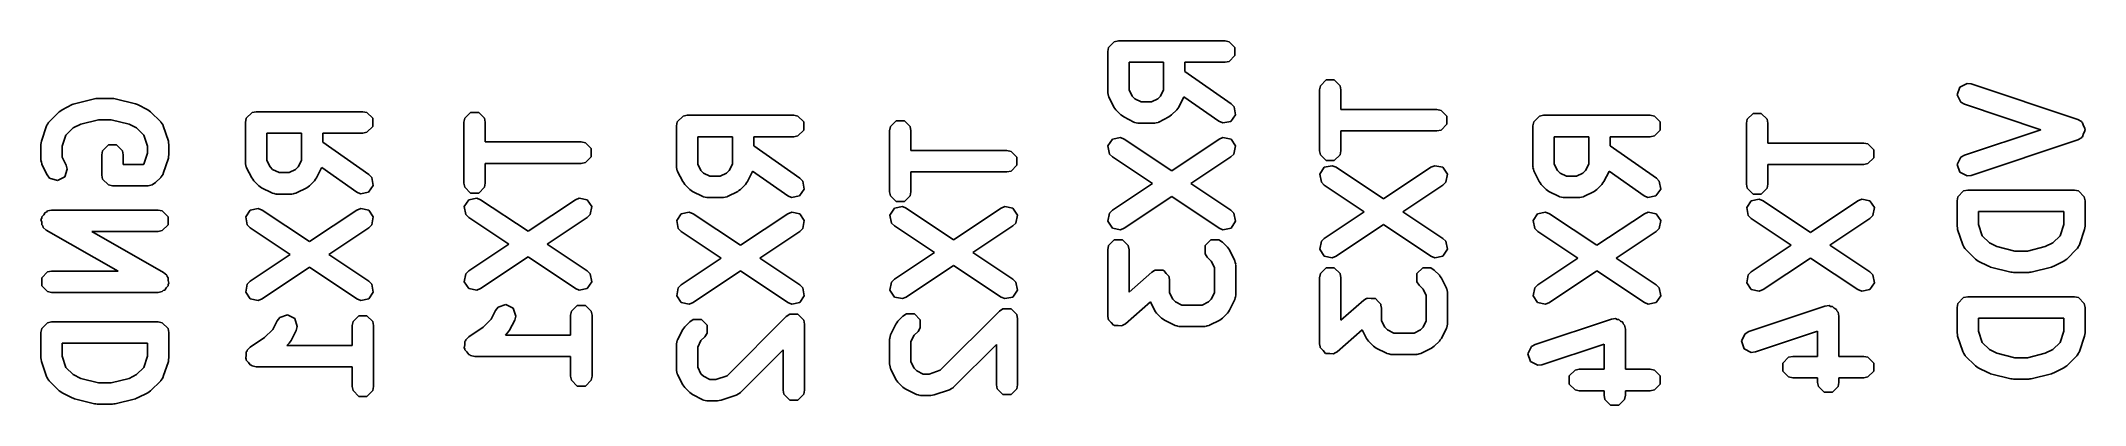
# Model space of a CAD drawing. Header units: inches. Extents: x 5.107 to 5.485, y -3.671 to -3.604.
import ezdxf

# ---------------------------------------------------------------- set-up
doc = ezdxf.new("R2010")
doc.units = ezdxf.units.IN
doc.header["$MEASUREMENT"] = 0
doc.layers.add('BLACK', color=250, linetype='CONTINUOUS')

msp = doc.modelspace()

# ---------------------------------------------------------------- linework, layer by layer
at = {"layer": 'BLACK', "linetype": 'CONTINUOUS'}
for p, q in [((5.30422, -3.6057), (5.30437, -3.60495)), ((5.30422, -3.6132), (5.30422, -3.6057)), ((5.30437, -3.60495), (5.30543, -3.60388)), ((5.30543, -3.60388), (5.30619, -3.60373)), ((5.30619, -3.60373), (5.32587, -3.60373)), ((5.32587, -3.60373), (5.32662, -3.60388)), ((5.32662, -3.60388), (5.32769, -3.60495)), ((5.32769, -3.60495), (5.32769, -3.60646)), ((5.31453, -3.60767), (5.30815, -3.60767)), ((5.30815, -3.60767), (5.30815, -3.61274)), ((5.31453, -3.61274), (5.31453, -3.60767)), ((5.32587, -3.60767), (5.31847, -3.60767)), ((5.31847, -3.60767), (5.31847, -3.60936)), ((5.31847, -3.60936), (5.327, -3.61534)), ((5.32662, -3.60752), (5.32587, -3.60767)), ((5.32769, -3.60646), (5.32662, -3.60752)), ((5.30424, -3.6133), (5.30422, -3.6132)), ((5.30422, -3.61334), (5.30424, -3.6133)), ((5.30431, -3.61365), (5.30422, -3.61334)), ((5.30815, -3.61274), (5.30874, -3.61391)), ((5.31394, -3.61391), (5.31453, -3.61274)), ((5.34331, -3.61275), (5.34346, -3.612)), ((5.34331, -3.624), (5.34331, -3.61275)), ((5.34346, -3.612), (5.34453, -3.61094)), ((5.34453, -3.61094), (5.34603, -3.61094)), ((5.34603, -3.61094), (5.3471, -3.612)), ((5.3471, -3.612), (5.34725, -3.61275)), ((5.34725, -3.61275), (5.34725, -3.61641)), ((5.46095, -3.6137), (5.46143, -3.61227)), ((5.46143, -3.61227), (5.46278, -3.61159)), ((5.46278, -3.61159), (5.46354, -3.61169)), ((5.46354, -3.61169), (5.48323, -3.61825)), ((5.10888, -3.61867), (5.11076, -3.6168)), ((5.11076, -3.6168), (5.11102, -3.61662)), ((5.11102, -3.61662), (5.11127, -3.61643)), ((5.11127, -3.61643), (5.11314, -3.61549)), ((5.11314, -3.61549), (5.11335, -3.61543)), ((5.11335, -3.61543), (5.11354, -3.61534)), ((5.11354, -3.61534), (5.11729, -3.6144)), ((5.11729, -3.6144), (5.11753, -3.61439)), ((5.11753, -3.61439), (5.11777, -3.61434)), ((5.11777, -3.61434), (5.12058, -3.61434)), ((5.12058, -3.61434), (5.12082, -3.61439)), ((5.12082, -3.61439), (5.12106, -3.6144)), ((5.12106, -3.6144), (5.12481, -3.61534)), ((5.12481, -3.61534), (5.12501, -3.61543)), ((5.12501, -3.61543), (5.12521, -3.61549)), ((5.12521, -3.61549), (5.12709, -3.61643)), ((5.12709, -3.61643), (5.12734, -3.61662)), ((5.12734, -3.61662), (5.1276, -3.6168)), ((5.1276, -3.6168), (5.12947, -3.61867)), ((5.14527, -3.61802), (5.14634, -3.61696)), ((5.14634, -3.61696), (5.14709, -3.61681)), ((5.14709, -3.61681), (5.16678, -3.61681)), ((5.16678, -3.61681), (5.16753, -3.61696)), ((5.16753, -3.61696), (5.16859, -3.61802)), ((5.18559, -3.61799), (5.18665, -3.61692)), ((5.18665, -3.61692), (5.18816, -3.61692)), ((5.18816, -3.61692), (5.18922, -3.61799)), ((5.30437, -3.61396), (5.30431, -3.61365)), ((5.3044, -3.61399), (5.30437, -3.61396)), ((5.30442, -3.61408), (5.3044, -3.61399)), ((5.30536, -3.61596), (5.30442, -3.61408)), ((5.30556, -3.61621), (5.30536, -3.61596)), ((5.30573, -3.61647), (5.30556, -3.61621)), ((5.30667, -3.61741), (5.30573, -3.61647)), ((5.30874, -3.61391), (5.30923, -3.6144)), ((5.30923, -3.6144), (5.3104, -3.61498)), ((5.3104, -3.61498), (5.31228, -3.61498)), ((5.31228, -3.61498), (5.31346, -3.6144)), ((5.31346, -3.6144), (5.31394, -3.61391)), ((5.31695, -3.61647), (5.31601, -3.61741)), ((5.31713, -3.61621), (5.31695, -3.61647)), ((5.31732, -3.61596), (5.31713, -3.61621)), ((5.31826, -3.61408), (5.31732, -3.61596)), ((5.31827, -3.61403), (5.31826, -3.61408)), ((5.32474, -3.61856), (5.31827, -3.61403)), ((5.32779, -3.61738), (5.32693, -3.61861)), ((5.327, -3.61534), (5.32753, -3.61589)), ((5.32753, -3.61589), (5.32779, -3.61738)), ((5.34725, -3.61641), (5.36496, -3.61641)), ((5.36496, -3.61641), (5.36572, -3.61656)), ((5.36572, -3.61656), (5.36678, -3.61763)), ((5.42224, -3.61818), (5.42331, -3.61712)), ((5.42331, -3.61712), (5.42481, -3.61712)), ((5.42481, -3.61712), (5.42588, -3.61818)), ((5.46163, -3.61504), (5.46095, -3.6137)), ((5.4623, -3.61542), (5.46163, -3.61504)), ((5.47638, -3.62012), (5.4623, -3.61542)), ((5.10747, -3.62225), (5.1084, -3.61944)), ((5.1084, -3.61944), (5.10845, -3.61935)), ((5.10845, -3.61931), (5.10863, -3.61905)), ((5.10845, -3.61935), (5.10845, -3.61931)), ((5.10863, -3.61905), (5.10879, -3.61877)), ((5.10879, -3.61877), (5.10883, -3.61875)), ((5.10883, -3.61875), (5.10888, -3.61867)), ((5.11199, -3.62113), (5.1113, -3.62319)), ((5.11331, -3.6198), (5.11199, -3.62113)), ((5.11471, -3.61911), (5.11331, -3.6198)), ((5.11801, -3.61828), (5.11471, -3.61911)), ((5.12034, -3.61828), (5.11801, -3.61828)), ((5.12365, -3.61911), (5.12034, -3.61828)), ((5.12504, -3.6198), (5.12365, -3.61911)), ((5.12636, -3.62113), (5.12504, -3.6198)), ((5.12705, -3.62319), (5.12636, -3.62113)), ((5.12947, -3.61867), (5.12953, -3.61875)), ((5.12953, -3.61875), (5.12957, -3.61877)), ((5.12957, -3.61877), (5.12973, -3.61905)), ((5.12973, -3.61905), (5.1299, -3.61931)), ((5.1299, -3.61931), (5.1299, -3.61935)), ((5.1299, -3.61935), (5.12995, -3.61944)), ((5.12995, -3.61944), (5.13089, -3.62225)), ((5.14512, -3.61877), (5.14527, -3.61802)), ((5.14512, -3.62627), (5.14512, -3.61877)), ((5.15543, -3.62074), (5.14906, -3.62074)), ((5.14906, -3.62074), (5.14906, -3.62581)), ((5.15543, -3.62581), (5.15543, -3.62074)), ((5.16678, -3.62074), (5.15937, -3.62074)), ((5.15937, -3.62074), (5.15937, -3.62244)), ((5.16753, -3.62059), (5.16678, -3.62074)), ((5.16859, -3.61953), (5.16753, -3.62059)), ((5.16859, -3.61802), (5.16859, -3.61953)), ((5.18544, -3.61874), (5.18559, -3.61799)), ((5.18544, -3.62999), (5.18544, -3.61874)), ((5.18922, -3.61799), (5.18937, -3.61874)), ((5.18937, -3.61874), (5.18937, -3.62239)), ((5.22465, -3.61944), (5.2248, -3.61869)), ((5.22465, -3.62694), (5.22465, -3.61944)), ((5.2248, -3.61869), (5.22587, -3.61762)), ((5.22587, -3.61762), (5.22662, -3.61747)), ((5.22662, -3.61747), (5.2463, -3.61747)), ((5.2463, -3.61747), (5.24706, -3.61762)), ((5.24706, -3.61762), (5.24812, -3.61869)), ((5.24812, -3.6202), (5.24706, -3.62126)), ((5.24812, -3.61869), (5.24812, -3.6202)), ((5.26398, -3.62031), (5.26413, -3.61956)), ((5.26398, -3.63156), (5.26398, -3.62031)), ((5.26413, -3.61956), (5.2652, -3.61849)), ((5.2652, -3.61849), (5.2667, -3.61849)), ((5.2667, -3.61849), (5.26777, -3.61956)), ((5.26777, -3.61956), (5.26792, -3.62031)), ((5.26792, -3.62031), (5.26792, -3.62397)), ((5.30693, -3.61758), (5.30667, -3.61741)), ((5.30718, -3.61777), (5.30693, -3.61758)), ((5.30905, -3.61871), (5.30718, -3.61777)), ((5.30915, -3.61874), (5.30905, -3.61871)), ((5.30918, -3.61877), (5.30915, -3.61874)), ((5.30949, -3.61883), (5.30918, -3.61877)), ((5.3098, -3.61892), (5.30949, -3.61883)), ((5.30984, -3.6189), (5.3098, -3.61892)), ((5.30993, -3.61892), (5.30984, -3.6189)), ((5.31275, -3.61892), (5.30993, -3.61892)), ((5.31284, -3.6189), (5.31275, -3.61892)), ((5.31289, -3.61892), (5.31284, -3.6189)), ((5.31319, -3.61883), (5.31289, -3.61892)), ((5.3135, -3.61877), (5.31319, -3.61883)), ((5.31353, -3.61874), (5.3135, -3.61877)), ((5.31363, -3.61871), (5.31353, -3.61874)), ((5.3155, -3.61777), (5.31363, -3.61871)), ((5.31575, -3.61758), (5.3155, -3.61777)), ((5.31601, -3.61741), (5.31575, -3.61758)), ((5.32544, -3.61887), (5.32474, -3.61856)), ((5.32693, -3.61861), (5.32544, -3.61887)), ((5.36496, -3.62035), (5.34725, -3.62035)), ((5.34725, -3.62035), (5.34725, -3.624)), ((5.36572, -3.6202), (5.36496, -3.62035)), ((5.36678, -3.61913), (5.36572, -3.6202)), ((5.36678, -3.61763), (5.36678, -3.61913)), ((5.38268, -3.61944), (5.38283, -3.61869)), ((5.38268, -3.62694), (5.38268, -3.61944)), ((5.38283, -3.61869), (5.3839, -3.61762)), ((5.3839, -3.61762), (5.38465, -3.61747)), ((5.38465, -3.61747), (5.40433, -3.61747)), ((5.40433, -3.61747), (5.40509, -3.61762)), ((5.40509, -3.61762), (5.40615, -3.61869)), ((5.40615, -3.6202), (5.40509, -3.62126)), ((5.40615, -3.61869), (5.40615, -3.6202)), ((5.42209, -3.61894), (5.42224, -3.61818)), ((5.42209, -3.63018), (5.42209, -3.61894)), ((5.42588, -3.61818), (5.42603, -3.61894)), ((5.42603, -3.61894), (5.42603, -3.62259)), ((5.4623, -3.62481), (5.47638, -3.62012)), ((5.48323, -3.61825), (5.48389, -3.61863)), ((5.48389, -3.61863), (5.48396, -3.61876)), ((5.48396, -3.61876), (5.48409, -3.61883)), ((5.48409, -3.61883), (5.48429, -3.61942)), ((5.48429, -3.62082), (5.48409, -3.62141)), ((5.48429, -3.61942), (5.48457, -3.61998)), ((5.48457, -3.62026), (5.48429, -3.62082)), ((5.48457, -3.61998), (5.48452, -3.62012)), ((5.48452, -3.62012), (5.48457, -3.62026)), ((5.10737, -3.62287), (5.10743, -3.62256)), ((5.10737, -3.62569), (5.10737, -3.62287)), ((5.10743, -3.62256), (5.10747, -3.62225)), ((5.1113, -3.62319), (5.1113, -3.62522)), ((5.11862, -3.62475), (5.11876, -3.624)), ((5.11862, -3.6285), (5.11862, -3.62475)), ((5.11876, -3.624), (5.11983, -3.62293)), ((5.11983, -3.62293), (5.12134, -3.62293)), ((5.12134, -3.62293), (5.1224, -3.624)), ((5.1224, -3.624), (5.12255, -3.62475)), ((5.12255, -3.62475), (5.12255, -3.62653)), ((5.12636, -3.6265), (5.12705, -3.62443)), ((5.12705, -3.62443), (5.12705, -3.62319)), ((5.13089, -3.62225), (5.13093, -3.62256)), ((5.13093, -3.62256), (5.13099, -3.62287)), ((5.13099, -3.62475), (5.13093, -3.62506)), ((5.13099, -3.62287), (5.13099, -3.62475)), ((5.15937, -3.62244), (5.1679, -3.62841)), ((5.18937, -3.62239), (5.20709, -3.62239)), ((5.20709, -3.62239), (5.20784, -3.62254)), ((5.20784, -3.62254), (5.20891, -3.62361)), ((5.20891, -3.62361), (5.20891, -3.62512)), ((5.23496, -3.62141), (5.22859, -3.62141)), ((5.22859, -3.62141), (5.22859, -3.62648)), ((5.23496, -3.62648), (5.23496, -3.62141)), ((5.2463, -3.62141), (5.2389, -3.62141)), ((5.2389, -3.62141), (5.2389, -3.62311)), ((5.2389, -3.62311), (5.24743, -3.62908)), ((5.24706, -3.62126), (5.2463, -3.62141)), ((5.26792, -3.62397), (5.28563, -3.62397)), ((5.28563, -3.62397), (5.28639, -3.62412)), ((5.28639, -3.62412), (5.28745, -3.62518)), ((5.30425, -3.62313), (5.30509, -3.62188)), ((5.30455, -3.62461), (5.30425, -3.62313)), ((5.30509, -3.62515), (5.30455, -3.62461)), ((5.30509, -3.62188), (5.30657, -3.62158)), ((5.30657, -3.62158), (5.30728, -3.62188)), ((5.30728, -3.62188), (5.31603, -3.62771)), ((5.31603, -3.62771), (5.32478, -3.62188)), ((5.32478, -3.62188), (5.32549, -3.62158)), ((5.32549, -3.62158), (5.32697, -3.62188)), ((5.32751, -3.62461), (5.32696, -3.62515)), ((5.32697, -3.62188), (5.3278, -3.62313)), ((5.3278, -3.62313), (5.32751, -3.62461)), ((5.34346, -3.62476), (5.34331, -3.624)), ((5.34453, -3.62582), (5.34346, -3.62476)), ((5.3471, -3.62476), (5.34603, -3.62582)), ((5.34725, -3.624), (5.3471, -3.62476)), ((5.39299, -3.62141), (5.38662, -3.62141)), ((5.38662, -3.62141), (5.38662, -3.62648)), ((5.39299, -3.62648), (5.39299, -3.62141)), ((5.40433, -3.62141), (5.39693, -3.62141)), ((5.39693, -3.62141), (5.39693, -3.62311)), ((5.39693, -3.62311), (5.40546, -3.62908)), ((5.40509, -3.62126), (5.40433, -3.62141)), ((5.42603, -3.62259), (5.44374, -3.62259)), ((5.44374, -3.62259), (5.4445, -3.62274)), ((5.4445, -3.62274), (5.44556, -3.62381)), ((5.44556, -3.62381), (5.44556, -3.62531)), ((5.46163, -3.62519), (5.4623, -3.62481)), ((5.48323, -3.62199), (5.46354, -3.62855)), ((5.48389, -3.62161), (5.48323, -3.62199)), ((5.48396, -3.62147), (5.48389, -3.62161)), ((5.48409, -3.62141), (5.48396, -3.62147)), ((5.10739, -3.62578), (5.10737, -3.62569)), ((5.10737, -3.62583), (5.10739, -3.62578)), ((5.10745, -3.62613), (5.10737, -3.62583)), ((5.10752, -3.62644), (5.10745, -3.62613)), ((5.10755, -3.62647), (5.10752, -3.62644)), ((5.10757, -3.62657), (5.10755, -3.62647)), ((5.10851, -3.62844), (5.10757, -3.62657)), ((5.10898, -3.62905), (5.10851, -3.62844)), ((5.1113, -3.62522), (5.11203, -3.62668)), ((5.11224, -3.62742), (5.11176, -3.62885)), ((5.11203, -3.62668), (5.11224, -3.62742)), ((5.11876, -3.62925), (5.11862, -3.6285)), ((5.12255, -3.62653), (5.12633, -3.62653)), ((5.12633, -3.62653), (5.12636, -3.6265)), ((5.12973, -3.62858), (5.12957, -3.62885)), ((5.1299, -3.62831), (5.12973, -3.62858)), ((5.12995, -3.62818), (5.1299, -3.62827)), ((5.1299, -3.62827), (5.1299, -3.62831)), ((5.13089, -3.62537), (5.12995, -3.62818)), ((5.13093, -3.62506), (5.13089, -3.62537)), ((5.14514, -3.62637), (5.14512, -3.62627)), ((5.14513, -3.62641), (5.14514, -3.62637)), ((5.14521, -3.62672), (5.14513, -3.62641)), ((5.14527, -3.62703), (5.14521, -3.62672)), ((5.1453, -3.62706), (5.14527, -3.62703)), ((5.14533, -3.62715), (5.1453, -3.62706)), ((5.14627, -3.62903), (5.14533, -3.62715)), ((5.14906, -3.62581), (5.14965, -3.62698)), ((5.14965, -3.62698), (5.15013, -3.62747)), ((5.15013, -3.62747), (5.15131, -3.62805)), ((5.15131, -3.62805), (5.15319, -3.62805)), ((5.15319, -3.62805), (5.15436, -3.62747)), ((5.15436, -3.62747), (5.15485, -3.62698)), ((5.15485, -3.62698), (5.15543, -3.62581)), ((5.15916, -3.62715), (5.15823, -3.62903)), ((5.15918, -3.62711), (5.15916, -3.62715)), ((5.16565, -3.63164), (5.15918, -3.62711)), ((5.1679, -3.62841), (5.16844, -3.62896)), ((5.20709, -3.62633), (5.18937, -3.62633)), ((5.18937, -3.62633), (5.18937, -3.62999)), ((5.20784, -3.62618), (5.20709, -3.62633)), ((5.20891, -3.62512), (5.20784, -3.62618)), ((5.22467, -3.62704), (5.22465, -3.62694)), ((5.22465, -3.62708), (5.22467, -3.62704)), ((5.22474, -3.62739), (5.22465, -3.62708)), ((5.2248, -3.6277), (5.22474, -3.62739)), ((5.22483, -3.62773), (5.2248, -3.6277)), ((5.22486, -3.62782), (5.22483, -3.62773)), ((5.2258, -3.6297), (5.22486, -3.62782)), ((5.22859, -3.62648), (5.22917, -3.62765)), ((5.22917, -3.62765), (5.22966, -3.62814)), ((5.22966, -3.62814), (5.23083, -3.62872)), ((5.23272, -3.62872), (5.23389, -3.62814)), ((5.23389, -3.62814), (5.23437, -3.62765)), ((5.23437, -3.62765), (5.23496, -3.62648)), ((5.23869, -3.62782), (5.23775, -3.6297)), ((5.2387, -3.62777), (5.23869, -3.62782)), ((5.24517, -3.6323), (5.2387, -3.62777)), ((5.28563, -3.62791), (5.26792, -3.62791)), ((5.26792, -3.62791), (5.26792, -3.63156)), ((5.28639, -3.62776), (5.28563, -3.62791)), ((5.28745, -3.62669), (5.28639, -3.62776)), ((5.28745, -3.62518), (5.28745, -3.62669)), ((5.31248, -3.63007), (5.30509, -3.62515)), ((5.32696, -3.62515), (5.31958, -3.63007)), ((5.34335, -3.62831), (5.34418, -3.62705)), ((5.34364, -3.62978), (5.34335, -3.62831)), ((5.34418, -3.62705), (5.34566, -3.62676)), ((5.34603, -3.62582), (5.34453, -3.62582)), ((5.34566, -3.62676), (5.34637, -3.62705)), ((5.34637, -3.62705), (5.35512, -3.63289)), ((5.35512, -3.63289), (5.36387, -3.62705)), ((5.36387, -3.62705), (5.36458, -3.62676)), ((5.36458, -3.62676), (5.36606, -3.62705)), ((5.36606, -3.62705), (5.3669, -3.62831)), ((5.3669, -3.62831), (5.3666, -3.62978)), ((5.3827, -3.62704), (5.38268, -3.62694)), ((5.38269, -3.62708), (5.3827, -3.62704)), ((5.38277, -3.62739), (5.38269, -3.62708)), ((5.38283, -3.6277), (5.38277, -3.62739)), ((5.38286, -3.62773), (5.38283, -3.6277)), ((5.38289, -3.62782), (5.38286, -3.62773)), ((5.38383, -3.6297), (5.38289, -3.62782)), ((5.38662, -3.62648), (5.38721, -3.62765)), ((5.38721, -3.62765), (5.38769, -3.62814)), ((5.38769, -3.62814), (5.38886, -3.62872)), ((5.39075, -3.62872), (5.39192, -3.62814)), ((5.39192, -3.62814), (5.39241, -3.62765)), ((5.39241, -3.62765), (5.39299, -3.62648)), ((5.39672, -3.62782), (5.39578, -3.6297)), ((5.39673, -3.62777), (5.39672, -3.62782)), ((5.40321, -3.6323), (5.39673, -3.62777)), ((5.44374, -3.62653), (5.42603, -3.62653)), ((5.42603, -3.62653), (5.42603, -3.63018)), ((5.4445, -3.62638), (5.44374, -3.62653)), ((5.44556, -3.62531), (5.4445, -3.62638)), ((5.46095, -3.62654), (5.46163, -3.62519)), ((5.46143, -3.62797), (5.46095, -3.62654)), ((5.46278, -3.62864), (5.46143, -3.62797)), ((5.46354, -3.62855), (5.46278, -3.62864)), ((5.11041, -3.62952), (5.10898, -3.62905)), ((5.11176, -3.62885), (5.11041, -3.62952)), ((5.11983, -3.63032), (5.11876, -3.62925)), ((5.11876, -3.62925), (5.11876, -3.62925)), ((5.12058, -3.63047), (5.11983, -3.63032)), ((5.12715, -3.63047), (5.12058, -3.63047)), ((5.1279, -3.63032), (5.12715, -3.63047)), ((5.12854, -3.62989), (5.1279, -3.63032)), ((5.1279, -3.63032), (5.1279, -3.63032)), ((5.12947, -3.62895), (5.12854, -3.62989)), ((5.12953, -3.62887), (5.12947, -3.62895)), ((5.12957, -3.62885), (5.12953, -3.62887)), ((5.14646, -3.62928), (5.14627, -3.62903)), ((5.14664, -3.62954), (5.14646, -3.62928)), ((5.14757, -3.63048), (5.14664, -3.62954)), ((5.14784, -3.63065), (5.14757, -3.63048)), ((5.14809, -3.63085), (5.14784, -3.63065)), ((5.14996, -3.63178), (5.14809, -3.63085)), ((5.15006, -3.63181), (5.14996, -3.63178)), ((5.15009, -3.63184), (5.15006, -3.63181)), ((5.1504, -3.6319), (5.15009, -3.63184)), ((5.1507, -3.63199), (5.1504, -3.6319)), ((5.15074, -3.63197), (5.1507, -3.63199)), ((5.15084, -3.63199), (5.15074, -3.63197)), ((5.15365, -3.63199), (5.15084, -3.63199)), ((5.15375, -3.63197), (5.15365, -3.63199)), ((5.15379, -3.63199), (5.15375, -3.63197)), ((5.1541, -3.6319), (5.15379, -3.63199)), ((5.15441, -3.63184), (5.1541, -3.6319)), ((5.15444, -3.63181), (5.15441, -3.63184)), ((5.15453, -3.63178), (5.15444, -3.63181)), ((5.15641, -3.63085), (5.15453, -3.63178)), ((5.15666, -3.63065), (5.15641, -3.63085)), ((5.15692, -3.63048), (5.15666, -3.63065)), ((5.15786, -3.62954), (5.15692, -3.63048)), ((5.15803, -3.62928), (5.15786, -3.62954)), ((5.15823, -3.62903), (5.15803, -3.62928)), ((5.16635, -3.63194), (5.16565, -3.63164)), ((5.16783, -3.63168), (5.16635, -3.63194)), ((5.1687, -3.63045), (5.16783, -3.63168)), ((5.16844, -3.62896), (5.1687, -3.63045)), ((5.18559, -3.63074), (5.18544, -3.62999)), ((5.18665, -3.63181), (5.18559, -3.63074)), ((5.18816, -3.63181), (5.18665, -3.63181)), ((5.18922, -3.63074), (5.18816, -3.63181)), ((5.18937, -3.62999), (5.18922, -3.63074)), ((5.22599, -3.62995), (5.2258, -3.6297)), ((5.22616, -3.63021), (5.22599, -3.62995)), ((5.2271, -3.63115), (5.22616, -3.63021)), ((5.22736, -3.63132), (5.2271, -3.63115)), ((5.22761, -3.63152), (5.22736, -3.63132)), ((5.22949, -3.63245), (5.22761, -3.63152)), ((5.22958, -3.63248), (5.22949, -3.63245)), ((5.22961, -3.63251), (5.22958, -3.63248)), ((5.23083, -3.62872), (5.23272, -3.62872)), ((5.23397, -3.63248), (5.23393, -3.63251)), ((5.23406, -3.63245), (5.23397, -3.63248)), ((5.23594, -3.63152), (5.23406, -3.63245)), ((5.23618, -3.63132), (5.23594, -3.63152)), ((5.23645, -3.63115), (5.23618, -3.63132)), ((5.23738, -3.63021), (5.23645, -3.63115)), ((5.23756, -3.62995), (5.23738, -3.63021)), ((5.23775, -3.6297), (5.23756, -3.62995)), ((5.24588, -3.63261), (5.24517, -3.6323)), ((5.24736, -3.63235), (5.24588, -3.63261)), ((5.24823, -3.63112), (5.24736, -3.63235)), ((5.24743, -3.62908), (5.24796, -3.62963)), ((5.24796, -3.62963), (5.24823, -3.63112)), ((5.26413, -3.63231), (5.26398, -3.63156)), ((5.2652, -3.63338), (5.26413, -3.63231)), ((5.26777, -3.63231), (5.2667, -3.63338)), ((5.26792, -3.63156), (5.26777, -3.63231)), ((5.30509, -3.635), (5.31248, -3.63007)), ((5.31603, -3.63244), (5.30728, -3.63827)), ((5.32478, -3.63827), (5.31603, -3.63244)), ((5.31958, -3.63007), (5.32696, -3.635)), ((5.34419, -3.63033), (5.34364, -3.62978)), ((5.35157, -3.63525), (5.34419, -3.63033)), ((5.36606, -3.63033), (5.35867, -3.63525)), ((5.3666, -3.62978), (5.36606, -3.63033)), ((5.38402, -3.62995), (5.38383, -3.6297)), ((5.3842, -3.63021), (5.38402, -3.62995)), ((5.38513, -3.63115), (5.3842, -3.63021)), ((5.3854, -3.63132), (5.38513, -3.63115)), ((5.38564, -3.63152), (5.3854, -3.63132)), ((5.38752, -3.63245), (5.38564, -3.63152)), ((5.38761, -3.63248), (5.38752, -3.63245)), ((5.38765, -3.63251), (5.38761, -3.63248)), ((5.38886, -3.62872), (5.39075, -3.62872)), ((5.392, -3.63248), (5.39196, -3.63251)), ((5.39209, -3.63245), (5.392, -3.63248)), ((5.39397, -3.63152), (5.39209, -3.63245)), ((5.39422, -3.63132), (5.39397, -3.63152)), ((5.39448, -3.63115), (5.39422, -3.63132)), ((5.39542, -3.63021), (5.39448, -3.63115)), ((5.39559, -3.62995), (5.39542, -3.63021)), ((5.39578, -3.6297), (5.39559, -3.62995)), ((5.40391, -3.63261), (5.40321, -3.6323)), ((5.40539, -3.63235), (5.40391, -3.63261)), ((5.40626, -3.63112), (5.40539, -3.63235)), ((5.40546, -3.62908), (5.406, -3.62963)), ((5.406, -3.62963), (5.40626, -3.63112)), ((5.42224, -3.63094), (5.42209, -3.63018)), ((5.42331, -3.632), (5.42224, -3.63094)), ((5.42481, -3.632), (5.42331, -3.632)), ((5.42588, -3.63094), (5.42481, -3.632)), ((5.42603, -3.63018), (5.42588, -3.63094)), ((5.4611, -3.63249), (5.46216, -3.63142)), ((5.46216, -3.63142), (5.46292, -3.63127)), ((5.46292, -3.63127), (5.4826, -3.63127)), ((5.4826, -3.63127), (5.48336, -3.63142)), ((5.48336, -3.63142), (5.48442, -3.63249)), ((5.10752, -3.63618), (5.10788, -3.63582)), ((5.10752, -3.63645), (5.10752, -3.63618)), ((5.10788, -3.63582), (5.10813, -3.63538)), ((5.10813, -3.63538), (5.10839, -3.63531)), ((5.10839, -3.63531), (5.10858, -3.63512)), ((5.10858, -3.63512), (5.10933, -3.63497)), ((5.10933, -3.63497), (5.12902, -3.63497)), ((5.12902, -3.63497), (5.12977, -3.63512)), ((5.12977, -3.63512), (5.13084, -3.63618)), ((5.13084, -3.63618), (5.13084, -3.63769)), ((5.14516, -3.6362), (5.146, -3.63495)), ((5.14546, -3.63768), (5.14516, -3.6362)), ((5.146, -3.63495), (5.14747, -3.63465)), ((5.14747, -3.63465), (5.14818, -3.63495)), ((5.14818, -3.63495), (5.15693, -3.64078)), ((5.15693, -3.64078), (5.16568, -3.63495)), ((5.16568, -3.63495), (5.16639, -3.63465)), ((5.16639, -3.63465), (5.16787, -3.63495)), ((5.16787, -3.63495), (5.16871, -3.6362)), ((5.16871, -3.6362), (5.16841, -3.63768)), ((5.18547, -3.63429), (5.18631, -3.63304)), ((5.18577, -3.63577), (5.18547, -3.63429)), ((5.18631, -3.63631), (5.18577, -3.63577)), ((5.18631, -3.63304), (5.18779, -3.63274)), ((5.18779, -3.63274), (5.1885, -3.63304)), ((5.1885, -3.63304), (5.19725, -3.63887)), ((5.19725, -3.63887), (5.206, -3.63304)), ((5.206, -3.63304), (5.20671, -3.63274)), ((5.20671, -3.63274), (5.20819, -3.63304)), ((5.20873, -3.63577), (5.20818, -3.63631)), ((5.20819, -3.63304), (5.20902, -3.63429)), ((5.20902, -3.63429), (5.20873, -3.63577)), ((5.22469, -3.63687), (5.22552, -3.63562)), ((5.22552, -3.63562), (5.227, -3.63532)), ((5.227, -3.63532), (5.22771, -3.63562)), ((5.22771, -3.63562), (5.23646, -3.64145)), ((5.22992, -3.63257), (5.22961, -3.63251)), ((5.23023, -3.63266), (5.22992, -3.63257)), ((5.23027, -3.63264), (5.23023, -3.63266)), ((5.23037, -3.63266), (5.23027, -3.63264)), ((5.23318, -3.63266), (5.23037, -3.63266)), ((5.23328, -3.63264), (5.23318, -3.63266)), ((5.23332, -3.63266), (5.23328, -3.63264)), ((5.23362, -3.63257), (5.23332, -3.63266)), ((5.23393, -3.63251), (5.23362, -3.63257)), ((5.23646, -3.64145), (5.24521, -3.63562)), ((5.24521, -3.63562), (5.24592, -3.63532)), ((5.24592, -3.63532), (5.2474, -3.63562)), ((5.2474, -3.63562), (5.24823, -3.63687)), ((5.26402, -3.63587), (5.26485, -3.63461)), ((5.26431, -3.63734), (5.26402, -3.63587)), ((5.26485, -3.63461), (5.26633, -3.63432)), ((5.2667, -3.63338), (5.2652, -3.63338)), ((5.26633, -3.63432), (5.26704, -3.63461)), ((5.26704, -3.63461), (5.27579, -3.64044)), ((5.27579, -3.64044), (5.28454, -3.63461)), ((5.28454, -3.63461), (5.28525, -3.63432)), ((5.28525, -3.63432), (5.28673, -3.63461)), ((5.28673, -3.63461), (5.28757, -3.63587)), ((5.28757, -3.63587), (5.28727, -3.63734)), ((5.30425, -3.63702), (5.30455, -3.63554)), ((5.30455, -3.63554), (5.30509, -3.635)), ((5.32696, -3.635), (5.32751, -3.63554)), ((5.32751, -3.63554), (5.3278, -3.63702)), ((5.34419, -3.64017), (5.35157, -3.63525)), ((5.35867, -3.63525), (5.36606, -3.64017)), ((5.38272, -3.63687), (5.38355, -3.63562)), ((5.38355, -3.63562), (5.38503, -3.63532)), ((5.38503, -3.63532), (5.38574, -3.63562)), ((5.38574, -3.63562), (5.39449, -3.64145)), ((5.38796, -3.63257), (5.38765, -3.63251)), ((5.38826, -3.63266), (5.38796, -3.63257)), ((5.3883, -3.63264), (5.38826, -3.63266)), ((5.3884, -3.63266), (5.3883, -3.63264)), ((5.39121, -3.63266), (5.3884, -3.63266)), ((5.39131, -3.63264), (5.39121, -3.63266)), ((5.39135, -3.63266), (5.39131, -3.63264)), ((5.39166, -3.63257), (5.39135, -3.63266)), ((5.39196, -3.63251), (5.39166, -3.63257)), ((5.39449, -3.64145), (5.40324, -3.63562)), ((5.40324, -3.63562), (5.40395, -3.63532)), ((5.40395, -3.63532), (5.40543, -3.63562)), ((5.40543, -3.63562), (5.40627, -3.63687)), ((5.42213, -3.63449), (5.42296, -3.63324)), ((5.42242, -3.63597), (5.42213, -3.63449)), ((5.42297, -3.63651), (5.42242, -3.63597)), ((5.42296, -3.63324), (5.42444, -3.63294)), ((5.42444, -3.63294), (5.42515, -3.63323)), ((5.42515, -3.63323), (5.4339, -3.63907)), ((5.4339, -3.63907), (5.44265, -3.63323)), ((5.44265, -3.63323), (5.44336, -3.63294)), ((5.44336, -3.63294), (5.44484, -3.63324)), ((5.44484, -3.63324), (5.44568, -3.63449)), ((5.44538, -3.63597), (5.44484, -3.63651)), ((5.44568, -3.63449), (5.44538, -3.63597)), ((5.46095, -3.63324), (5.4611, -3.63249)), ((5.46095, -3.63793), (5.46095, -3.63324)), ((5.48063, -3.63521), (5.46489, -3.63521)), ((5.46489, -3.63521), (5.46489, -3.63761)), ((5.48063, -3.63761), (5.48063, -3.63521)), ((5.48442, -3.63249), (5.48457, -3.63324)), ((5.48457, -3.63324), (5.48457, -3.63793)), ((5.10738, -3.63669), (5.10752, -3.63645)), ((5.10752, -3.63718), (5.10738, -3.63669)), ((5.10752, -3.63769), (5.10752, -3.63718)), ((5.10771, -3.63788), (5.10752, -3.63769)), ((5.10778, -3.63814), (5.10771, -3.63788)), ((5.10836, -3.63864), (5.10778, -3.63814)), ((5.12161, -3.64621), (5.10836, -3.63864)), ((5.12902, -3.6389), (5.11675, -3.6389)), ((5.11675, -3.6389), (5.13, -3.64647)), ((5.12977, -3.63875), (5.12902, -3.6389)), ((5.13084, -3.63769), (5.12977, -3.63875)), ((5.146, -3.63822), (5.14546, -3.63768)), ((5.15338, -3.64315), (5.146, -3.63822)), ((5.16787, -3.63822), (5.16048, -3.64315)), ((5.16841, -3.63768), (5.16787, -3.63822)), ((5.1937, -3.64124), (5.18631, -3.63631)), ((5.20818, -3.63631), (5.2008, -3.64124)), ((5.22498, -3.63835), (5.22469, -3.63687)), ((5.22553, -3.63889), (5.22498, -3.63835)), ((5.23291, -3.64382), (5.22553, -3.63889)), ((5.2474, -3.63889), (5.24001, -3.64382)), ((5.24794, -3.63835), (5.2474, -3.63889)), ((5.24823, -3.63687), (5.24794, -3.63835)), ((5.26486, -3.63789), (5.26431, -3.63734)), ((5.27224, -3.64281), (5.26486, -3.63789)), ((5.28673, -3.63789), (5.27934, -3.64281)), ((5.28727, -3.63734), (5.28673, -3.63789)), ((5.30509, -3.63827), (5.30425, -3.63702)), ((5.30657, -3.63857), (5.30509, -3.63827)), ((5.30728, -3.63827), (5.30657, -3.63857)), ((5.32549, -3.63857), (5.32478, -3.63827)), ((5.32697, -3.63827), (5.32549, -3.63857)), ((5.3278, -3.63702), (5.32697, -3.63827)), ((5.35512, -3.63762), (5.34637, -3.64345)), ((5.36387, -3.64345), (5.35512, -3.63762)), ((5.38301, -3.63835), (5.38272, -3.63687)), ((5.38356, -3.63889), (5.38301, -3.63835)), ((5.39094, -3.64382), (5.38356, -3.63889)), ((5.40543, -3.63889), (5.39804, -3.64382)), ((5.40597, -3.63835), (5.40543, -3.63889)), ((5.40627, -3.63687), (5.40597, -3.63835)), ((5.43035, -3.64143), (5.42297, -3.63651)), ((5.44484, -3.63651), (5.43745, -3.64143)), ((5.46101, -3.63824), (5.46095, -3.63793)), ((5.46105, -3.63855), (5.46101, -3.63824)), ((5.46199, -3.64136), (5.46105, -3.63855)), ((5.46489, -3.63761), (5.46558, -3.63968)), ((5.46558, -3.63968), (5.4669, -3.641)), ((5.47862, -3.641), (5.47994, -3.63968)), ((5.47994, -3.63968), (5.48063, -3.63761)), ((5.48447, -3.63855), (5.48353, -3.64136)), ((5.48451, -3.63824), (5.48447, -3.63855)), ((5.48457, -3.63793), (5.48451, -3.63824)), ((5.146, -3.64807), (5.15338, -3.64315)), ((5.16048, -3.64315), (5.16787, -3.64807)), ((5.18631, -3.64616), (5.1937, -3.64124)), ((5.19725, -3.6436), (5.1885, -3.64944)), ((5.206, -3.64944), (5.19725, -3.6436)), ((5.2008, -3.64124), (5.20818, -3.64616)), ((5.26486, -3.64773), (5.27224, -3.64281)), ((5.27934, -3.64281), (5.28673, -3.64773)), ((5.30422, -3.64226), (5.30437, -3.64151)), ((5.30422, -3.65445), (5.30422, -3.64226)), ((5.30437, -3.64151), (5.30543, -3.64044)), ((5.30543, -3.64044), (5.30694, -3.64044)), ((5.30694, -3.64044), (5.308, -3.64151)), ((5.308, -3.64151), (5.30815, -3.64226)), ((5.30815, -3.64226), (5.30815, -3.65011)), ((5.32218, -3.64151), (5.32324, -3.64044)), ((5.32218, -3.64301), (5.32218, -3.64151)), ((5.3226, -3.64365), (5.32218, -3.64301)), ((5.32332, -3.64436), (5.3226, -3.64365)), ((5.32324, -3.64044), (5.32475, -3.64044)), ((5.32475, -3.64044), (5.32539, -3.64087)), ((5.32539, -3.64087), (5.32632, -3.64181)), ((5.32632, -3.64181), (5.3265, -3.64207)), ((5.3265, -3.64207), (5.32669, -3.64232)), ((5.32669, -3.64232), (5.32763, -3.64419)), ((5.34335, -3.64219), (5.34364, -3.64072)), ((5.34418, -3.64345), (5.34335, -3.64219)), ((5.34364, -3.64072), (5.34419, -3.64017)), ((5.34566, -3.64374), (5.34418, -3.64345)), ((5.34637, -3.64345), (5.34566, -3.64374)), ((5.36458, -3.64374), (5.36387, -3.64345)), ((5.36606, -3.64345), (5.36458, -3.64374)), ((5.36606, -3.64017), (5.3666, -3.64072)), ((5.3669, -3.64219), (5.36606, -3.64345)), ((5.3666, -3.64072), (5.3669, -3.64219)), ((5.42297, -3.64636), (5.43035, -3.64143)), ((5.43745, -3.64143), (5.44484, -3.64636)), ((5.46204, -3.64145), (5.46199, -3.64136)), ((5.46204, -3.64149), (5.46204, -3.64145)), ((5.46221, -3.64176), (5.46204, -3.64149)), ((5.46237, -3.64203), (5.46221, -3.64176)), ((5.46241, -3.64205), (5.46237, -3.64203)), ((5.46246, -3.64213), (5.46241, -3.64205)), ((5.46434, -3.64401), (5.46246, -3.64213)), ((5.4669, -3.641), (5.46829, -3.6417)), ((5.46829, -3.6417), (5.4716, -3.64252)), ((5.4716, -3.64252), (5.47392, -3.64252)), ((5.47392, -3.64252), (5.47723, -3.6417)), ((5.47723, -3.6417), (5.47862, -3.641)), ((5.48306, -3.64213), (5.48118, -3.64401)), ((5.48311, -3.64205), (5.48306, -3.64213)), ((5.48315, -3.64203), (5.48311, -3.64205)), ((5.48331, -3.64176), (5.48315, -3.64203)), ((5.48348, -3.64149), (5.48331, -3.64176)), ((5.48353, -3.64136), (5.48348, -3.64145)), ((5.48348, -3.64145), (5.48348, -3.64149)), ((5.10752, -3.64743), (5.10858, -3.64636)), ((5.10752, -3.64894), (5.10752, -3.64743)), ((5.10858, -3.64636), (5.10933, -3.64621)), ((5.10933, -3.64621), (5.12161, -3.64621)), ((5.13, -3.64647), (5.13058, -3.64698)), ((5.13058, -3.64698), (5.13065, -3.64724)), ((5.13065, -3.64724), (5.13084, -3.64743)), ((5.13084, -3.64743), (5.13084, -3.64794)), ((5.15693, -3.64551), (5.14818, -3.65135)), ((5.16568, -3.65135), (5.15693, -3.64551)), ((5.18547, -3.64818), (5.18577, -3.6467)), ((5.18577, -3.6467), (5.18631, -3.64616)), ((5.20818, -3.64616), (5.20873, -3.6467)), ((5.20873, -3.6467), (5.20902, -3.64818)), ((5.22553, -3.64874), (5.23291, -3.64382)), ((5.23646, -3.64618), (5.22771, -3.65201)), ((5.24521, -3.65201), (5.23646, -3.64618)), ((5.24001, -3.64382), (5.2474, -3.64874)), ((5.27579, -3.64518), (5.26704, -3.65101)), ((5.28454, -3.65101), (5.27579, -3.64518)), ((5.30815, -3.65011), (5.31239, -3.6464)), ((5.31239, -3.6464), (5.31287, -3.64612)), ((5.31287, -3.64612), (5.31293, -3.64607)), ((5.31293, -3.64607), (5.31297, -3.64607)), ((5.31297, -3.64607), (5.31305, -3.64602)), ((5.31305, -3.64602), (5.31374, -3.64607)), ((5.31374, -3.64607), (5.31444, -3.64607)), ((5.31444, -3.64607), (5.31449, -3.64612)), ((5.31449, -3.64612), (5.31456, -3.64612)), ((5.31456, -3.64612), (5.31501, -3.64664)), ((5.31501, -3.64664), (5.3155, -3.64713)), ((5.3155, -3.64713), (5.31552, -3.64722)), ((5.31552, -3.64722), (5.31555, -3.64725)), ((5.31555, -3.64725), (5.31554, -3.64734)), ((5.31554, -3.64734), (5.31565, -3.64789)), ((5.3239, -3.64554), (5.32332, -3.64436)), ((5.3239, -3.65023), (5.3239, -3.64554)), ((5.32763, -3.64419), (5.32766, -3.64429)), ((5.32766, -3.64429), (5.32769, -3.64432)), ((5.32769, -3.64432), (5.32775, -3.64463)), ((5.32775, -3.64463), (5.32783, -3.64493)), ((5.32783, -3.64493), (5.32782, -3.64498)), ((5.32782, -3.64498), (5.32784, -3.64507)), ((5.32784, -3.64507), (5.32784, -3.6507)), ((5.34331, -3.64744), (5.34346, -3.64668)), ((5.34331, -3.65962), (5.34331, -3.64744)), ((5.34346, -3.64668), (5.34453, -3.64562)), ((5.34453, -3.64562), (5.34603, -3.64562)), ((5.34603, -3.64562), (5.3471, -3.64668)), ((5.3471, -3.64668), (5.34725, -3.64744)), ((5.34725, -3.64744), (5.34725, -3.65529)), ((5.36127, -3.64668), (5.36234, -3.64562)), ((5.36127, -3.64819), (5.36127, -3.64668)), ((5.36234, -3.64562), (5.36384, -3.64562)), ((5.36384, -3.64562), (5.36448, -3.64605)), ((5.36448, -3.64605), (5.36542, -3.64698)), ((5.36542, -3.64698), (5.36559, -3.64724)), ((5.36559, -3.64724), (5.36579, -3.64749)), ((5.36579, -3.64749), (5.36673, -3.64937)), ((5.38356, -3.64874), (5.39094, -3.64382)), ((5.39449, -3.64618), (5.38574, -3.65201)), ((5.40324, -3.65201), (5.39449, -3.64618)), ((5.39804, -3.64382), (5.40543, -3.64874)), ((5.42213, -3.64838), (5.42242, -3.6469)), ((5.42242, -3.6469), (5.42297, -3.64636)), ((5.4339, -3.6438), (5.42515, -3.64963)), ((5.44265, -3.64963), (5.4339, -3.6438)), ((5.44484, -3.64636), (5.44538, -3.6469)), ((5.44538, -3.6469), (5.44568, -3.64838)), ((5.4646, -3.64418), (5.46434, -3.64401)), ((5.46485, -3.64438), (5.4646, -3.64418)), ((5.46672, -3.64531), (5.46485, -3.64438)), ((5.46693, -3.64537), (5.46672, -3.64531)), ((5.46713, -3.64546), (5.46693, -3.64537)), ((5.47088, -3.6464), (5.46713, -3.64546)), ((5.47112, -3.64641), (5.47088, -3.6464)), ((5.47135, -3.64646), (5.47112, -3.64641)), ((5.47417, -3.64646), (5.47135, -3.64646)), ((5.4744, -3.64641), (5.47417, -3.64646)), ((5.47464, -3.6464), (5.4744, -3.64641)), ((5.47839, -3.64546), (5.47464, -3.6464)), ((5.47859, -3.64537), (5.47839, -3.64546)), ((5.4788, -3.64531), (5.47859, -3.64537)), ((5.48067, -3.64438), (5.4788, -3.64531)), ((5.48092, -3.64418), (5.48067, -3.64438)), ((5.48118, -3.64401), (5.48092, -3.64418)), ((5.10858, -3.65), (5.10752, -3.64894)), ((5.10933, -3.65015), (5.10858, -3.65)), ((5.12902, -3.65015), (5.10933, -3.65015)), ((5.12977, -3.65), (5.12902, -3.65015)), ((5.12996, -3.64981), (5.12977, -3.65)), ((5.13023, -3.64974), (5.12996, -3.64981)), ((5.13048, -3.6493), (5.13023, -3.64974)), ((5.13084, -3.64894), (5.13048, -3.6493)), ((5.13084, -3.64794), (5.13097, -3.64843)), ((5.13097, -3.64843), (5.13084, -3.64867)), ((5.13084, -3.64867), (5.13084, -3.64894)), ((5.14516, -3.65009), (5.14546, -3.64861)), ((5.146, -3.65134), (5.14516, -3.65009)), ((5.14546, -3.64861), (5.146, -3.64807)), ((5.16787, -3.64807), (5.16841, -3.64861)), ((5.16871, -3.65009), (5.16787, -3.65134)), ((5.16841, -3.64861), (5.16871, -3.65009)), ((5.18631, -3.64943), (5.18547, -3.64818)), ((5.18779, -3.64973), (5.18631, -3.64943)), ((5.1885, -3.64944), (5.18779, -3.64973)), ((5.20671, -3.64973), (5.206, -3.64944)), ((5.20819, -3.64943), (5.20671, -3.64973)), ((5.20902, -3.64818), (5.20819, -3.64943)), ((5.22469, -3.65076), (5.22498, -3.64928)), ((5.22552, -3.65201), (5.22469, -3.65076)), ((5.22498, -3.64928), (5.22553, -3.64874)), ((5.2474, -3.64874), (5.24794, -3.64928)), ((5.24823, -3.65076), (5.2474, -3.65201)), ((5.24794, -3.64928), (5.24823, -3.65076)), ((5.26402, -3.64975), (5.26431, -3.64828)), ((5.26485, -3.65101), (5.26402, -3.64975)), ((5.26431, -3.64828), (5.26486, -3.64773)), ((5.26633, -3.6513), (5.26485, -3.65101)), ((5.26704, -3.65101), (5.26633, -3.6513)), ((5.28525, -3.6513), (5.28454, -3.65101)), ((5.28673, -3.65101), (5.28525, -3.6513)), ((5.28673, -3.64773), (5.28727, -3.64828)), ((5.28757, -3.64975), (5.28673, -3.65101)), ((5.28727, -3.64828), (5.28757, -3.64975)), ((5.31565, -3.64789), (5.31565, -3.65023)), ((5.31565, -3.65023), (5.31624, -3.65141)), ((5.32332, -3.65141), (5.3239, -3.65023)), ((5.32775, -3.65114), (5.32769, -3.65145)), ((5.32783, -3.65084), (5.32775, -3.65114)), ((5.32784, -3.6507), (5.32782, -3.65079)), ((5.32782, -3.65079), (5.32783, -3.65084)), ((5.35148, -3.65158), (5.35197, -3.6513)), ((5.35197, -3.6513), (5.35203, -3.65124)), ((5.35203, -3.65124), (5.35207, -3.65124)), ((5.35207, -3.65124), (5.35215, -3.6512)), ((5.35215, -3.6512), (5.35284, -3.65124)), ((5.35284, -3.65124), (5.35353, -3.65124)), ((5.35353, -3.65124), (5.35358, -3.65129)), ((5.35358, -3.65129), (5.35365, -3.6513)), ((5.35365, -3.6513), (5.35411, -3.65182)), ((5.3617, -3.64883), (5.36127, -3.64819)), ((5.36241, -3.64954), (5.3617, -3.64883)), ((5.363, -3.65071), (5.36241, -3.64954)), ((5.363, -3.65541), (5.363, -3.65071)), ((5.36673, -3.64937), (5.36675, -3.64946)), ((5.36675, -3.64946), (5.36678, -3.6495)), ((5.36678, -3.6495), (5.36685, -3.64981)), ((5.36685, -3.64981), (5.36693, -3.65011)), ((5.36693, -3.65011), (5.36691, -3.65015)), ((5.36691, -3.65015), (5.36693, -3.65025)), ((5.36693, -3.65025), (5.36693, -3.65587)), ((5.38272, -3.65076), (5.38301, -3.64928)), ((5.38355, -3.65201), (5.38272, -3.65076)), ((5.38301, -3.64928), (5.38356, -3.64874)), ((5.40543, -3.64874), (5.40597, -3.64928)), ((5.40627, -3.65076), (5.40543, -3.65201)), ((5.40597, -3.64928), (5.40627, -3.65076)), ((5.42296, -3.64963), (5.42213, -3.64838)), ((5.42444, -3.64993), (5.42296, -3.64963)), ((5.42515, -3.64963), (5.42444, -3.64993)), ((5.44336, -3.64993), (5.44265, -3.64963)), ((5.44484, -3.64963), (5.44336, -3.64993)), ((5.44568, -3.64838), (5.44484, -3.64963)), ((5.4611, -3.65217), (5.46216, -3.65111)), ((5.46216, -3.65111), (5.46292, -3.65096)), ((5.46292, -3.65096), (5.4826, -3.65096)), ((5.4826, -3.65096), (5.48336, -3.65111)), ((5.48336, -3.65111), (5.48442, -3.65217)), ((5.14747, -3.65164), (5.146, -3.65134)), ((5.14818, -3.65135), (5.14747, -3.65164)), ((5.15095, -3.65539), (5.15143, -3.65478)), ((5.15143, -3.65478), (5.15285, -3.65431)), ((5.15285, -3.65431), (5.1542, -3.65498)), ((5.1542, -3.65498), (5.15468, -3.65641)), ((5.16496, -3.65552), (5.16602, -3.65445)), ((5.16639, -3.65164), (5.16568, -3.65135)), ((5.16602, -3.65445), (5.16753, -3.65445)), ((5.16787, -3.65134), (5.16639, -3.65164)), ((5.16753, -3.65445), (5.16859, -3.65552)), ((5.18896, -3.65658), (5.19047, -3.65507)), ((5.19047, -3.65507), (5.19127, -3.65348)), ((5.19127, -3.65348), (5.19174, -3.65287)), ((5.19174, -3.65287), (5.19317, -3.6524)), ((5.19317, -3.6524), (5.19452, -3.65307)), ((5.19452, -3.65307), (5.19499, -3.6545)), ((5.19499, -3.6545), (5.19479, -3.65524)), ((5.20512, -3.65436), (5.20527, -3.65361)), ((5.20512, -3.65801), (5.20512, -3.65436)), ((5.20527, -3.65361), (5.20634, -3.65254)), ((5.20634, -3.65254), (5.20784, -3.65254)), ((5.20784, -3.65254), (5.20891, -3.65361)), ((5.20891, -3.65361), (5.20906, -3.65436)), ((5.20906, -3.65436), (5.20906, -3.66561)), ((5.227, -3.65231), (5.22552, -3.65201)), ((5.22771, -3.65201), (5.227, -3.65231)), ((5.23399, -3.66553), (5.24491, -3.65461)), ((5.24491, -3.65461), (5.24555, -3.65418)), ((5.24592, -3.65231), (5.24521, -3.65201)), ((5.24555, -3.65418), (5.24706, -3.65418)), ((5.2474, -3.65201), (5.24592, -3.65231)), ((5.24706, -3.65418), (5.24812, -3.65525)), ((5.26549, -3.65548), (5.26643, -3.65454)), ((5.26643, -3.65454), (5.26707, -3.65411)), ((5.26707, -3.65411), (5.26858, -3.65411)), ((5.26858, -3.65411), (5.26964, -3.65518)), ((5.27332, -3.66452), (5.28424, -3.6536)), ((5.28424, -3.6536), (5.28488, -3.65318)), ((5.28488, -3.65318), (5.28639, -3.65318)), ((5.28639, -3.65318), (5.28745, -3.65424)), ((5.28745, -3.65424), (5.28745, -3.65424)), ((5.28745, -3.65424), (5.2876, -3.655)), ((5.2876, -3.655), (5.2876, -3.66718)), ((5.30433, -3.655), (5.30422, -3.65445)), ((5.30432, -3.65508), (5.30433, -3.655)), ((5.30435, -3.65511), (5.30432, -3.65508)), ((5.30437, -3.6552), (5.30435, -3.65511)), ((5.31209, -3.6519), (5.30748, -3.65593)), ((5.31286, -3.65345), (5.31209, -3.6519)), ((5.31305, -3.6537), (5.31286, -3.65345)), ((5.31323, -3.65396), (5.31305, -3.6537)), ((5.31417, -3.6549), (5.31323, -3.65396)), ((5.31443, -3.65508), (5.31417, -3.6549)), ((5.31468, -3.65527), (5.31443, -3.65508)), ((5.31624, -3.65141), (5.31673, -3.65189)), ((5.31673, -3.65189), (5.3179, -3.65248)), ((5.3179, -3.65248), (5.32166, -3.65248)), ((5.32166, -3.65248), (5.32283, -3.65189)), ((5.32283, -3.65189), (5.32332, -3.65141)), ((5.32513, -3.65508), (5.32488, -3.65527)), ((5.32539, -3.6549), (5.32513, -3.65508)), ((5.32632, -3.65396), (5.32539, -3.6549)), ((5.3265, -3.6537), (5.32632, -3.65396)), ((5.32669, -3.65345), (5.3265, -3.6537)), ((5.32763, -3.65158), (5.32669, -3.65345)), ((5.32766, -3.65148), (5.32763, -3.65158)), ((5.32769, -3.65145), (5.32766, -3.65148)), ((5.34725, -3.65529), (5.35148, -3.65158)), ((5.35411, -3.65182), (5.3546, -3.65231)), ((5.3546, -3.65231), (5.35462, -3.6524)), ((5.35462, -3.6524), (5.35464, -3.65243)), ((5.35464, -3.65243), (5.35464, -3.65251)), ((5.35464, -3.65251), (5.35475, -3.65306)), ((5.35475, -3.65306), (5.35475, -3.65541)), ((5.38309, -3.65976), (5.39715, -3.65507)), ((5.38503, -3.65231), (5.38355, -3.65201)), ((5.38574, -3.65201), (5.38503, -3.65231)), ((5.39715, -3.65507), (5.39791, -3.65497)), ((5.39791, -3.65497), (5.3982, -3.65512)), ((5.40395, -3.65231), (5.40324, -3.65201)), ((5.40543, -3.65201), (5.40395, -3.65231)), ((5.4225, -3.65738), (5.43656, -3.65269)), ((5.43656, -3.65269), (5.43732, -3.65259)), ((5.43732, -3.65259), (5.43761, -3.65274)), ((5.43761, -3.65274), (5.43794, -3.65274)), ((5.43794, -3.65274), (5.43826, -3.65306)), ((5.43826, -3.65306), (5.43867, -3.65327)), ((5.43867, -3.65327), (5.43877, -3.65357)), ((5.43877, -3.65357), (5.439, -3.6538)), ((5.439, -3.6538), (5.43915, -3.65456)), ((5.43915, -3.65456), (5.43915, -3.66196)), ((5.46095, -3.65293), (5.4611, -3.65217)), ((5.46095, -3.65761), (5.46095, -3.65293)), ((5.48063, -3.65489), (5.46489, -3.65489)), ((5.46489, -3.65489), (5.46489, -3.65729)), ((5.48063, -3.65729), (5.48063, -3.65489)), ((5.48442, -3.65217), (5.48457, -3.65293)), ((5.48457, -3.65293), (5.48457, -3.65761)), ((5.10737, -3.65756), (5.10752, -3.6568)), ((5.10737, -3.66224), (5.10737, -3.65756)), ((5.10752, -3.6568), (5.10858, -3.65574)), ((5.10858, -3.65574), (5.10933, -3.65559)), ((5.10933, -3.65559), (5.12902, -3.65559)), ((5.12902, -3.65559), (5.12977, -3.65574)), ((5.12977, -3.65574), (5.13084, -3.6568)), ((5.13084, -3.6568), (5.13099, -3.65756)), ((5.13099, -3.65756), (5.13099, -3.66224)), ((5.146, -3.66026), (5.14865, -3.65849)), ((5.14865, -3.65849), (5.15016, -3.65698)), ((5.15016, -3.65698), (5.15095, -3.65539)), ((5.15448, -3.65715), (5.15354, -3.65902)), ((5.15468, -3.65641), (5.15448, -3.65715)), ((5.16481, -3.65627), (5.16496, -3.65552)), ((5.16481, -3.65992), (5.16481, -3.65627)), ((5.16859, -3.65552), (5.16874, -3.65627)), ((5.16874, -3.65627), (5.16874, -3.66752)), ((5.18577, -3.65889), (5.18631, -3.65835)), ((5.18631, -3.65835), (5.18896, -3.65658)), ((5.19348, -3.65763), (5.1931, -3.65801)), ((5.1931, -3.65801), (5.20512, -3.65801)), ((5.19366, -3.65736), (5.19348, -3.65763)), ((5.19385, -3.65711), (5.19366, -3.65736)), ((5.19479, -3.65524), (5.19385, -3.65711)), ((5.22483, -3.65897), (5.22486, -3.65887)), ((5.22486, -3.65887), (5.2258, -3.657)), ((5.2258, -3.657), (5.22599, -3.65675)), ((5.22599, -3.65675), (5.22616, -3.65648)), ((5.22616, -3.65648), (5.2271, -3.65555)), ((5.2271, -3.65555), (5.22774, -3.65512)), ((5.22774, -3.65512), (5.22925, -3.65512)), ((5.22989, -3.65833), (5.22917, -3.65904)), ((5.22925, -3.65512), (5.23031, -3.65619)), ((5.23031, -3.65769), (5.22989, -3.65833)), ((5.23031, -3.65619), (5.23031, -3.65769)), ((5.24812, -3.65525), (5.24812, -3.65525)), ((5.24812, -3.65525), (5.24827, -3.656)), ((5.24827, -3.656), (5.24827, -3.66819)), ((5.26398, -3.65875), (5.264, -3.65865)), ((5.26398, -3.66343), (5.26398, -3.65875)), ((5.26399, -3.65861), (5.26407, -3.6583)), ((5.264, -3.65865), (5.26399, -3.65861)), ((5.26407, -3.6583), (5.26413, -3.65799)), ((5.26413, -3.65799), (5.26416, -3.65796)), ((5.26416, -3.65796), (5.26419, -3.65787)), ((5.26419, -3.65787), (5.26513, -3.65599)), ((5.26513, -3.65599), (5.26532, -3.65574)), ((5.26532, -3.65574), (5.26549, -3.65548)), ((5.2685, -3.65804), (5.26792, -3.65921)), ((5.26922, -3.65733), (5.2685, -3.65804)), ((5.26964, -3.65669), (5.26922, -3.65733)), ((5.26964, -3.65518), (5.26964, -3.65669)), ((5.30486, -3.65569), (5.30437, -3.6552)), ((5.30531, -3.65621), (5.30486, -3.65569)), ((5.30538, -3.65622), (5.30531, -3.65621)), ((5.30543, -3.65627), (5.30538, -3.65622)), ((5.30612, -3.65627), (5.30543, -3.65627)), ((5.30682, -3.65631), (5.30612, -3.65627)), ((5.3069, -3.65627), (5.30682, -3.65631)), ((5.30694, -3.65627), (5.3069, -3.65627)), ((5.307, -3.65621), (5.30694, -3.65627)), ((5.30748, -3.65593), (5.307, -3.65621)), ((5.31655, -3.65621), (5.31468, -3.65527)), ((5.31665, -3.65623), (5.31655, -3.65621)), ((5.31668, -3.65627), (5.31665, -3.65623)), ((5.31699, -3.65633), (5.31668, -3.65627)), ((5.31729, -3.65641), (5.31699, -3.65633)), ((5.31734, -3.6564), (5.31729, -3.65641)), ((5.31743, -3.65642), (5.31734, -3.6564)), ((5.32212, -3.65642), (5.31743, -3.65642)), ((5.32222, -3.6564), (5.32212, -3.65642)), ((5.32226, -3.65641), (5.32222, -3.6564)), ((5.32256, -3.65633), (5.32226, -3.65641)), ((5.32287, -3.65627), (5.32256, -3.65633)), ((5.32291, -3.65623), (5.32287, -3.65627)), ((5.323, -3.65621), (5.32291, -3.65623)), ((5.32488, -3.65527), (5.323, -3.65621)), ((5.35118, -3.65708), (5.34658, -3.6611)), ((5.35196, -3.65863), (5.35118, -3.65708)), ((5.35215, -3.65888), (5.35196, -3.65863)), ((5.35232, -3.65914), (5.35215, -3.65888)), ((5.35475, -3.65541), (5.35533, -3.65658)), ((5.35533, -3.65658), (5.35582, -3.65707)), ((5.35582, -3.65707), (5.35699, -3.65765)), ((5.35699, -3.65765), (5.36075, -3.65765)), ((5.36075, -3.65765), (5.36192, -3.65707)), ((5.36192, -3.65707), (5.36241, -3.65658)), ((5.36241, -3.65658), (5.363, -3.65541)), ((5.36559, -3.65888), (5.36542, -3.65914)), ((5.36579, -3.65863), (5.36559, -3.65888)), ((5.36673, -3.65675), (5.36579, -3.65863)), ((5.36675, -3.65666), (5.36673, -3.65675)), ((5.36678, -3.65663), (5.36675, -3.65666)), ((5.36685, -3.65632), (5.36678, -3.65663)), ((5.36693, -3.65601), (5.36685, -3.65632)), ((5.36693, -3.65587), (5.36691, -3.65597)), ((5.36691, -3.65597), (5.36693, -3.65601)), ((5.3982, -3.65512), (5.39853, -3.65512)), ((5.39853, -3.65512), (5.39885, -3.65544)), ((5.39885, -3.65544), (5.39926, -3.65565)), ((5.39926, -3.65565), (5.39936, -3.65596)), ((5.39936, -3.65596), (5.39959, -3.65619)), ((5.39959, -3.65619), (5.39974, -3.65694)), ((5.39974, -3.65694), (5.39974, -3.66434)), ((5.42116, -3.6591), (5.42183, -3.65776)), ((5.42183, -3.65776), (5.4225, -3.65738)), ((5.43521, -3.65729), (5.42374, -3.66111)), ((5.43521, -3.66196), (5.43521, -3.65729)), ((5.46101, -3.65792), (5.46095, -3.65761)), ((5.46105, -3.65824), (5.46101, -3.65792)), ((5.46199, -3.66105), (5.46105, -3.65824)), ((5.46489, -3.65729), (5.46558, -3.65936)), ((5.47994, -3.65936), (5.48063, -3.65729)), ((5.48447, -3.65824), (5.48353, -3.66105)), ((5.48451, -3.65792), (5.48447, -3.65824)), ((5.48457, -3.65761), (5.48451, -3.65792)), ((5.10743, -3.66255), (5.10737, -3.66224)), ((5.10747, -3.66287), (5.10743, -3.66255)), ((5.12705, -3.65953), (5.1113, -3.65953)), ((5.1113, -3.65953), (5.1113, -3.66192)), ((5.1113, -3.66192), (5.11199, -3.66399)), ((5.12636, -3.66399), (5.12705, -3.66192)), ((5.12705, -3.66192), (5.12705, -3.65953)), ((5.13093, -3.66255), (5.13089, -3.66287)), ((5.13099, -3.66224), (5.13093, -3.66255)), ((5.14516, -3.66228), (5.14527, -3.66171)), ((5.14527, -3.66244), (5.14516, -3.66228)), ((5.14527, -3.66114), (5.14542, -3.661)), ((5.14527, -3.66171), (5.14527, -3.66114)), ((5.14527, -3.66265), (5.14527, -3.66244)), ((5.14568, -3.66305), (5.14527, -3.66265)), ((5.14542, -3.661), (5.14546, -3.6608)), ((5.14546, -3.6608), (5.146, -3.66026)), ((5.15317, -3.65954), (5.15278, -3.65992)), ((5.15278, -3.65992), (5.16481, -3.65992)), ((5.15335, -3.65927), (5.15317, -3.65954)), ((5.15354, -3.65902), (5.15335, -3.65927)), ((5.18547, -3.66037), (5.18559, -3.6598)), ((5.18559, -3.66053), (5.18547, -3.66037)), ((5.18559, -3.65923), (5.18573, -3.65909)), ((5.18559, -3.6598), (5.18559, -3.65923)), ((5.18559, -3.66074), (5.18559, -3.66053)), ((5.18599, -3.66114), (5.18559, -3.66074)), ((5.18573, -3.65909), (5.18577, -3.65889)), ((5.18631, -3.66162), (5.18599, -3.66114)), ((5.18651, -3.66166), (5.18631, -3.66162)), ((5.18665, -3.6618), (5.18651, -3.66166)), ((5.18741, -3.66195), (5.18665, -3.6618)), ((5.20512, -3.66195), (5.18741, -3.66195)), ((5.20512, -3.66561), (5.20512, -3.66195)), ((5.22465, -3.65961), (5.22474, -3.65931)), ((5.22467, -3.65965), (5.22465, -3.65961)), ((5.22465, -3.65975), (5.22467, -3.65965)), ((5.22465, -3.66444), (5.22465, -3.65975)), ((5.22474, -3.65931), (5.2248, -3.659)), ((5.2248, -3.659), (5.22483, -3.65897)), ((5.22917, -3.65904), (5.22859, -3.66022)), ((5.22859, -3.66022), (5.22859, -3.66397)), ((5.24433, -3.66075), (5.23645, -3.66864)), ((5.24433, -3.66819), (5.24433, -3.66075)), ((5.26792, -3.65921), (5.26792, -3.66297)), ((5.28367, -3.65975), (5.27578, -3.66764)), ((5.28367, -3.66718), (5.28367, -3.65975)), ((5.34342, -3.66017), (5.34331, -3.65962)), ((5.34342, -3.66025), (5.34342, -3.66017)), ((5.34344, -3.66029), (5.34342, -3.66025)), ((5.34346, -3.66038), (5.34344, -3.66029)), ((5.34395, -3.66087), (5.34346, -3.66038)), ((5.34441, -3.66139), (5.34395, -3.66087)), ((5.34448, -3.66139), (5.34441, -3.66139)), ((5.34453, -3.66144), (5.34448, -3.66139)), ((5.34522, -3.66144), (5.34453, -3.66144)), ((5.34591, -3.66149), (5.34522, -3.66144)), ((5.34599, -3.66144), (5.34591, -3.66149)), ((5.34603, -3.66144), (5.34599, -3.66144)), ((5.34609, -3.66138), (5.34603, -3.66144)), ((5.34658, -3.6611), (5.34609, -3.66138)), ((5.35326, -3.66008), (5.35232, -3.65914)), ((5.35352, -3.66025), (5.35326, -3.66008)), ((5.35377, -3.66045), (5.35352, -3.66025)), ((5.35565, -3.66138), (5.35377, -3.66045)), ((5.35574, -3.66141), (5.35565, -3.66138)), ((5.35578, -3.66144), (5.35574, -3.66141)), ((5.35608, -3.6615), (5.35578, -3.66144)), ((5.35639, -3.66159), (5.35608, -3.6615)), ((5.35643, -3.66157), (5.35639, -3.66159)), ((5.35653, -3.66159), (5.35643, -3.66157)), ((5.36122, -3.66159), (5.35653, -3.66159)), ((5.36131, -3.66157), (5.36122, -3.66159)), ((5.36135, -3.66159), (5.36131, -3.66157)), ((5.36166, -3.6615), (5.36135, -3.66159)), ((5.36197, -3.66144), (5.36166, -3.6615)), ((5.362, -3.66141), (5.36197, -3.66144)), ((5.3621, -3.66138), (5.362, -3.66141)), ((5.36397, -3.66045), (5.3621, -3.66138)), ((5.36422, -3.66025), (5.36397, -3.66045)), ((5.36448, -3.66008), (5.36422, -3.66025)), ((5.36542, -3.65914), (5.36448, -3.66008)), ((5.38175, -3.66149), (5.38242, -3.66014)), ((5.38223, -3.66292), (5.38175, -3.66149)), ((5.38242, -3.66014), (5.38309, -3.65976)), ((5.3958, -3.65967), (5.38434, -3.66349)), ((5.3958, -3.66434), (5.3958, -3.65967)), ((5.42163, -3.66053), (5.42116, -3.6591)), ((5.42298, -3.66121), (5.42163, -3.66053)), ((5.42374, -3.66111), (5.42298, -3.66121)), ((5.4288, -3.66318), (5.42987, -3.66211)), ((5.42987, -3.66211), (5.43062, -3.66196)), ((5.43062, -3.66196), (5.43521, -3.66196)), ((5.43915, -3.66196), (5.44374, -3.66196)), ((5.44374, -3.66196), (5.4445, -3.66211)), ((5.4445, -3.66211), (5.44556, -3.66318)), ((5.46204, -3.66113), (5.46199, -3.66105)), ((5.46204, -3.66118), (5.46204, -3.66113)), ((5.46221, -3.66144), (5.46204, -3.66118)), ((5.46237, -3.66172), (5.46221, -3.66144)), ((5.46241, -3.66174), (5.46237, -3.66172)), ((5.46246, -3.66182), (5.46241, -3.66174)), ((5.46434, -3.66369), (5.46246, -3.66182)), ((5.46558, -3.65936), (5.4669, -3.66068)), ((5.4669, -3.66068), (5.46829, -3.66138)), ((5.46829, -3.66138), (5.4716, -3.66221)), ((5.4716, -3.66221), (5.47392, -3.66221)), ((5.47392, -3.66221), (5.47723, -3.66138)), ((5.47723, -3.66138), (5.47862, -3.66068)), ((5.47862, -3.66068), (5.47994, -3.65936)), ((5.48306, -3.66182), (5.48118, -3.66369)), ((5.48311, -3.66174), (5.48306, -3.66182)), ((5.48315, -3.66172), (5.48311, -3.66174)), ((5.48331, -3.66144), (5.48315, -3.66172)), ((5.48348, -3.66118), (5.48331, -3.66144)), ((5.48353, -3.66105), (5.48348, -3.66113)), ((5.48348, -3.66113), (5.48348, -3.66118)), ((5.1084, -3.66568), (5.10747, -3.66287)), ((5.10845, -3.66576), (5.1084, -3.66568)), ((5.10845, -3.66581), (5.10845, -3.66576)), ((5.10863, -3.66607), (5.10845, -3.66581)), ((5.10879, -3.66635), (5.10863, -3.66607)), ((5.10883, -3.66637), (5.10879, -3.66635)), ((5.10888, -3.66645), (5.10883, -3.66637)), ((5.11199, -3.66399), (5.11331, -3.66531)), ((5.11331, -3.66531), (5.11471, -3.66601)), ((5.11471, -3.66601), (5.11801, -3.66684)), ((5.12034, -3.66684), (5.12365, -3.66601)), ((5.12365, -3.66601), (5.12504, -3.66531)), ((5.12504, -3.66531), (5.12636, -3.66399)), ((5.12953, -3.66637), (5.12947, -3.66645)), ((5.12957, -3.66635), (5.12953, -3.66637)), ((5.12973, -3.66607), (5.12957, -3.66635)), ((5.1299, -3.66581), (5.12973, -3.66607)), ((5.12995, -3.66568), (5.1299, -3.66576)), ((5.1299, -3.66576), (5.1299, -3.66581)), ((5.13089, -3.66287), (5.12995, -3.66568)), ((5.146, -3.66353), (5.14568, -3.66305)), ((5.14619, -3.66357), (5.146, -3.66353)), ((5.14634, -3.66371), (5.14619, -3.66357)), ((5.14709, -3.66386), (5.14634, -3.66371)), ((5.16481, -3.66386), (5.14709, -3.66386)), ((5.16481, -3.66752), (5.16481, -3.66386)), ((5.20527, -3.66636), (5.20512, -3.66561)), ((5.20634, -3.66743), (5.20527, -3.66636)), ((5.20891, -3.66636), (5.20784, -3.66743)), ((5.20906, -3.66561), (5.20891, -3.66636)), ((5.22467, -3.66453), (5.22465, -3.66444)), ((5.22465, -3.66458), (5.22467, -3.66453)), ((5.22474, -3.66488), (5.22465, -3.66458)), ((5.2248, -3.66519), (5.22474, -3.66488)), ((5.22483, -3.66522), (5.2248, -3.66519)), ((5.22486, -3.66532), (5.22483, -3.66522)), ((5.2258, -3.66719), (5.22486, -3.66532)), ((5.22859, -3.66397), (5.22917, -3.66515)), ((5.22917, -3.66515), (5.22966, -3.66563)), ((5.22966, -3.66563), (5.23083, -3.66622)), ((5.23083, -3.66622), (5.23192, -3.66622)), ((5.23192, -3.66622), (5.23399, -3.66553)), ((5.264, -3.66353), (5.26398, -3.66343)), ((5.26399, -3.66357), (5.264, -3.66353)), ((5.26407, -3.66388), (5.26399, -3.66357)), ((5.26413, -3.66419), (5.26407, -3.66388)), ((5.26416, -3.66422), (5.26413, -3.66419)), ((5.26419, -3.66431), (5.26416, -3.66422)), ((5.26513, -3.66619), (5.26419, -3.66431)), ((5.26532, -3.66644), (5.26513, -3.66619)), ((5.26792, -3.66297), (5.2685, -3.66414)), ((5.2685, -3.66414), (5.26899, -3.66463)), ((5.26899, -3.66463), (5.27016, -3.66521)), ((5.27016, -3.66521), (5.27125, -3.66521)), ((5.27125, -3.66521), (5.27332, -3.66452)), ((5.38357, -3.66359), (5.38223, -3.66292)), ((5.38434, -3.66349), (5.38357, -3.66359)), ((5.38939, -3.66556), (5.39046, -3.66449)), ((5.38939, -3.66707), (5.38939, -3.66556)), ((5.39046, -3.66449), (5.39121, -3.66434)), ((5.39121, -3.66434), (5.3958, -3.66434)), ((5.39974, -3.66434), (5.40433, -3.66434)), ((5.40433, -3.66434), (5.40509, -3.66449)), ((5.40509, -3.66449), (5.40615, -3.66556)), ((5.40615, -3.66556), (5.40615, -3.66707)), ((5.4288, -3.66468), (5.4288, -3.66318)), ((5.42987, -3.66575), (5.4288, -3.66468)), ((5.43062, -3.6659), (5.42987, -3.66575)), ((5.43521, -3.6659), (5.43062, -3.6659)), ((5.43521, -3.66674), (5.43521, -3.6659)), ((5.44374, -3.6659), (5.43915, -3.6659)), ((5.43915, -3.6659), (5.43915, -3.66674)), ((5.4445, -3.66575), (5.44374, -3.6659)), ((5.44556, -3.66468), (5.4445, -3.66575)), ((5.44556, -3.66318), (5.44556, -3.66468)), ((5.4646, -3.66387), (5.46434, -3.66369)), ((5.46485, -3.66406), (5.4646, -3.66387)), ((5.46672, -3.665), (5.46485, -3.66406)), ((5.46693, -3.66506), (5.46672, -3.665)), ((5.46713, -3.66515), (5.46693, -3.66506)), ((5.47088, -3.66608), (5.46713, -3.66515)), ((5.47112, -3.6661), (5.47088, -3.66608)), ((5.47135, -3.66614), (5.47112, -3.6661)), ((5.47417, -3.66614), (5.47135, -3.66614)), ((5.4744, -3.6661), (5.47417, -3.66614)), ((5.47464, -3.66608), (5.4744, -3.6661)), ((5.47839, -3.66515), (5.47464, -3.66608)), ((5.47859, -3.66506), (5.47839, -3.66515)), ((5.4788, -3.665), (5.47859, -3.66506)), ((5.48067, -3.66406), (5.4788, -3.665)), ((5.48092, -3.66387), (5.48067, -3.66406)), ((5.48118, -3.66369), (5.48092, -3.66387)), ((5.11076, -3.66832), (5.10888, -3.66645)), ((5.11102, -3.6685), (5.11076, -3.66832)), ((5.11127, -3.66869), (5.11102, -3.6685)), ((5.11314, -3.66963), (5.11127, -3.66869)), ((5.11335, -3.66969), (5.11314, -3.66963)), ((5.11354, -3.66978), (5.11335, -3.66969)), ((5.11729, -3.67072), (5.11354, -3.66978)), ((5.11801, -3.66684), (5.12034, -3.66684)), ((5.12481, -3.66978), (5.12106, -3.67072)), ((5.12501, -3.66969), (5.12481, -3.66978)), ((5.12521, -3.66963), (5.12501, -3.66969)), ((5.12709, -3.66869), (5.12521, -3.66963)), ((5.12734, -3.6685), (5.12709, -3.66869)), ((5.1276, -3.66832), (5.12734, -3.6685)), ((5.12947, -3.66645), (5.1276, -3.66832)), ((5.16496, -3.66827), (5.16481, -3.66752)), ((5.16602, -3.66934), (5.16496, -3.66827)), ((5.16753, -3.66934), (5.16602, -3.66934)), ((5.16859, -3.66827), (5.16753, -3.66934)), ((5.16874, -3.66752), (5.16859, -3.66827)), ((5.20784, -3.66743), (5.20634, -3.66743)), ((5.22599, -3.66744), (5.2258, -3.66719)), ((5.22616, -3.6677), (5.22599, -3.66744)), ((5.2271, -3.66864), (5.22616, -3.6677)), ((5.22736, -3.66882), (5.2271, -3.66864)), ((5.22761, -3.66901), (5.22736, -3.66882)), ((5.22949, -3.66995), (5.22761, -3.66901)), ((5.22958, -3.66997), (5.22949, -3.66995)), ((5.22961, -3.67001), (5.22958, -3.66997)), ((5.22992, -3.67007), (5.22961, -3.67001)), ((5.23023, -3.67015), (5.22992, -3.67007)), ((5.23027, -3.67014), (5.23023, -3.67015)), ((5.23037, -3.67016), (5.23027, -3.67014)), ((5.23224, -3.67016), (5.23037, -3.67016)), ((5.23255, -3.67009), (5.23224, -3.67016)), ((5.23287, -3.67005), (5.23255, -3.67009)), ((5.23568, -3.66912), (5.23287, -3.67005)), ((5.23576, -3.66907), (5.23568, -3.66912)), ((5.23581, -3.66907), (5.23576, -3.66907)), ((5.23607, -3.66889), (5.23581, -3.66907)), ((5.23634, -3.66874), (5.23607, -3.66889)), ((5.23636, -3.6687), (5.23634, -3.66874)), ((5.23645, -3.66864), (5.23636, -3.6687)), ((5.24448, -3.66894), (5.24433, -3.66819)), ((5.24555, -3.67001), (5.24448, -3.66894)), ((5.24706, -3.67001), (5.24555, -3.67001)), ((5.24812, -3.66894), (5.24706, -3.67001)), ((5.24827, -3.66819), (5.24812, -3.66894)), ((5.26549, -3.6667), (5.26532, -3.66644)), ((5.26643, -3.66764), (5.26549, -3.6667)), ((5.26669, -3.66781), (5.26643, -3.66764)), ((5.26694, -3.66801), (5.26669, -3.66781)), ((5.26882, -3.66894), (5.26694, -3.66801)), ((5.26891, -3.66897), (5.26882, -3.66894)), ((5.26895, -3.669), (5.26891, -3.66897)), ((5.26925, -3.66906), (5.26895, -3.669)), ((5.26956, -3.66915), (5.26925, -3.66906)), ((5.2696, -3.66913), (5.26956, -3.66915)), ((5.2697, -3.66915), (5.2696, -3.66913)), ((5.27157, -3.66915), (5.2697, -3.66915)), ((5.27188, -3.66909), (5.27157, -3.66915)), ((5.2722, -3.66905), (5.27188, -3.66909)), ((5.27501, -3.66811), (5.2722, -3.66905)), ((5.27509, -3.66806), (5.27501, -3.66811)), ((5.27514, -3.66806), (5.27509, -3.66806)), ((5.2754, -3.66789), (5.27514, -3.66806)), ((5.27568, -3.66773), (5.2754, -3.66789)), ((5.2757, -3.66769), (5.27568, -3.66773)), ((5.27578, -3.66764), (5.2757, -3.66769)), ((5.28382, -3.66794), (5.28367, -3.66718)), ((5.28488, -3.669), (5.28382, -3.66794)), ((5.28639, -3.669), (5.28488, -3.669)), ((5.28745, -3.66794), (5.28639, -3.669)), ((5.2876, -3.66718), (5.28745, -3.66794)), ((5.39046, -3.66813), (5.38939, -3.66707)), ((5.39121, -3.66828), (5.39046, -3.66813)), ((5.3958, -3.66828), (5.39121, -3.66828)), ((5.3958, -3.66912), (5.3958, -3.66828)), ((5.39595, -3.66988), (5.3958, -3.66912)), ((5.39702, -3.67094), (5.39595, -3.66988)), ((5.39959, -3.66988), (5.39853, -3.67094)), ((5.39974, -3.66912), (5.39959, -3.66988)), ((5.40433, -3.66828), (5.39974, -3.66828)), ((5.39974, -3.66828), (5.39974, -3.66912)), ((5.40509, -3.66813), (5.40433, -3.66828)), ((5.40615, -3.66707), (5.40509, -3.66813)), ((5.43536, -3.66749), (5.43521, -3.66674)), ((5.43643, -3.66856), (5.43536, -3.66749)), ((5.43794, -3.66856), (5.43643, -3.66856)), ((5.439, -3.66749), (5.43794, -3.66856)), ((5.43915, -3.66674), (5.439, -3.66749)), ((5.11753, -3.67073), (5.11729, -3.67072)), ((5.11777, -3.67077), (5.11753, -3.67073)), ((5.12058, -3.67077), (5.11777, -3.67077)), ((5.12082, -3.67073), (5.12058, -3.67077)), ((5.12106, -3.67072), (5.12082, -3.67073)), ((5.39853, -3.67094), (5.39702, -3.67094))]:
    msp.add_line(p, q, dxfattribs=at)

doc.saveas('drawing.dxf')
